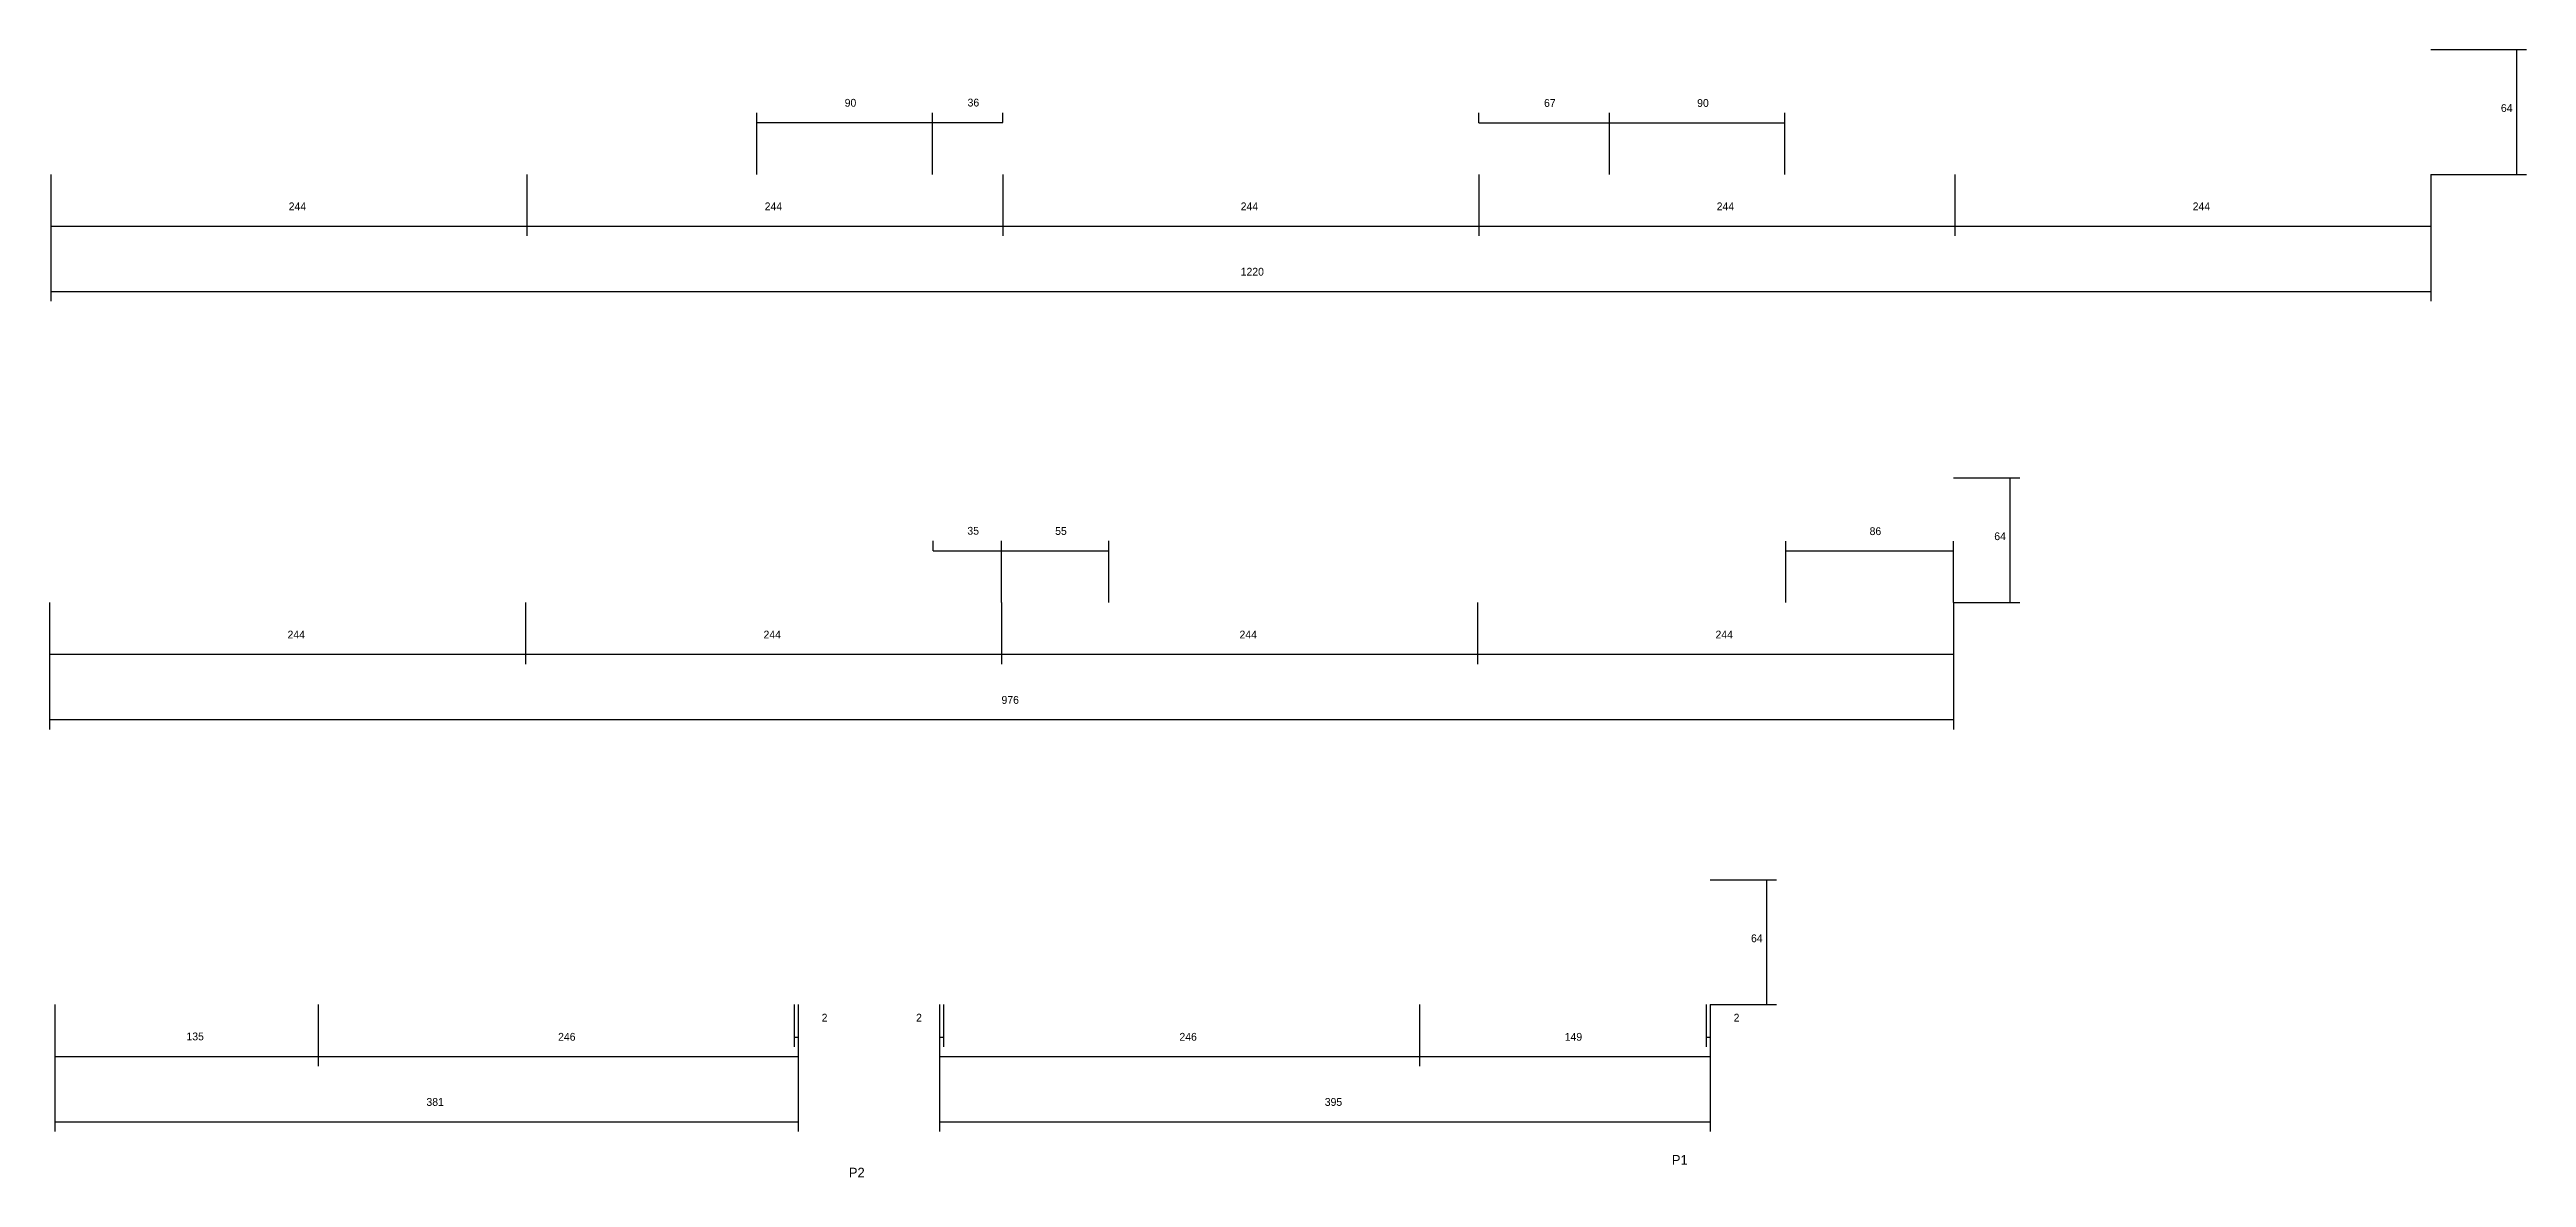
# Model space of a CAD drawing. Header units: metres. Extents: x 6022 to 8885, y 10242 to 11488.
# Drawn here: x 6022 to 7292, y 10870 to 11448 of the extents above; entities that cross this region are included whole.
import ezdxf

# ---------------------------------------------------------------- set-up
doc = ezdxf.new("R2010")
doc.units = ezdxf.units.M
for name, color, linetype in [('COTA', 2, 'Continuous'), ('NOMENCLATURA', 7, 'Continuous'), ('Paineis', 7, 'Continuous')]:
    doc.layers.add(name, color=color, linetype=linetype)

msp = doc.modelspace()

# ---------------------------------------------------------------- texts
at = {"layer": 'COTA'}
for s, p in [('64', (7278.4, 11416.2)), ('244', (6144.4, 11365.8)), ('244', (6388.4, 11365.8)), ('244', (6632.4, 11365.8)), ('244', (6876.4, 11365.8)), ('1220', (6632.4, 11332.3)), ('64', (7018.7, 11196.7)), ('244', (6143.8, 11146.3)), ('244', (6387.8, 11146.3)), ('244', (6631.8, 11146.3)), ('244', (6875.8, 11146.3)), ('976', (6509.8, 11112.8)), ('64', (6894, 10990.6)), ('2', (6417.6, 10949.9)), ('2', (6466, 10949.9)), ('2', (6885.1, 10949.9)), ('135', (6092, 10940.3)), ('246', (6282.5, 10940.1)), ('246', (6601, 10940.1)), ('149', (6798.5, 10940.1)), ('381', (6215, 10906.7)), ('395', (6675.5, 10906.7))]:
    msp.add_text(s, height=4, dxfattribs=at).set_placement(p)
at = {"layer": 'NOMENCLATURA'}
for s, p in [('P1', (6853.4, 10876.5)), ('P2', (6431.5, 10870))]:
    msp.add_text(s, height=5, dxfattribs=at).set_placement(p)
at = {"layer": 'Paineis'}
for s, p in [('90', (6429.4, 11418.9)), ('36', (6492.4, 11419)), ('67', (6787.9, 11418.8)), ('90', (6866.4, 11418.8)), ('244', (7120.4, 11365.8)), ('35', (6492.3, 11199.5)), ('55', (6537.3, 11199.4)), ('86', (6954.8, 11199.3))]:
    msp.add_text(s, height=4, dxfattribs=at).set_placement(p)

# ---------------------------------------------------------------- linework, layer by layer
at = {"layer": 'COTA'}
for p, q in [((7242.4, 11448.2), (7291.5, 11448.2)), ((7286.5, 11384.2), (7286.5, 11448.2)), ((6022.4, 11384.2), (6022.4, 11352.7)), ((6022.4, 11384.2), (6022.4, 11319.2)), ((6266.4, 11384.2), (6266.4, 11352.7)), ((6266.4, 11384.2), (6266.4, 11352.7)), ((6510.4, 11384.2), (6510.4, 11352.7)), ((6510.4, 11384.2), (6510.4, 11352.7)), ((6754.4, 11384.2), (6754.4, 11352.7)), ((6754.4, 11384.2), (6754.4, 11352.7)), ((6998.4, 11384.2), (6998.4, 11352.7)), ((7242.4, 11384.2), (7242.4, 11319.2)), ((7242.4, 11384.2), (7291.5, 11384.2)), ((6022.4, 11357.7), (6266.4, 11357.7)), ((6266.4, 11357.7), (6510.4, 11357.7)), ((6510.4, 11357.7), (6754.4, 11357.7)), ((6754.4, 11357.7), (6998.4, 11357.7)), ((6022.4, 11324.2), (7242.4, 11324.2)), ((6997.8, 11228.7), (7031.8, 11228.7)), ((7026.8, 11164.7), (7026.8, 11228.7)), ((6021.8, 11164.7), (6021.8, 11133.2)), ((6021.8, 11164.7), (6021.8, 11099.7)), ((6265.8, 11164.7), (6265.8, 11133.2)), ((6265.8, 11164.7), (6265.8, 11133.2)), ((6509.8, 11164.7), (6509.8, 11133.2)), ((6509.8, 11164.7), (6509.8, 11133.2)), ((6753.8, 11164.7), (6753.8, 11133.2)), ((6753.8, 11164.7), (6753.8, 11133.2)), ((6997.8, 11164.7), (6997.8, 11133.2)), ((6997.8, 11164.7), (7031.8, 11164.7)), ((6997.8, 11164.7), (6997.8, 11099.7)), ((6021.8, 11138.2), (6265.8, 11138.2)), ((6265.8, 11138.2), (6509.8, 11138.2)), ((6509.8, 11138.2), (6753.8, 11138.2)), ((6753.8, 11138.2), (6997.8, 11138.2)), ((6021.8, 11104.7), (6997.8, 11104.7)), ((6873, 11022.6), (6907.1, 11022.6)), ((6902.1, 10958.6), (6902.1, 11022.6)), ((6024.5, 10958.6), (6024.5, 10927)), ((6024.5, 10958.6), (6024.5, 10893.5)), ((6159.5, 10958.6), (6159.5, 10927)), ((6159.5, 10958.6), (6159.5, 10927)), ((6403.5, 10958.6), (6403.5, 10936.9)), ((6405.5, 10958.6), (6405.5, 10927)), ((6405.5, 10958.6), (6405.5, 10893.5)), ((6405.5, 10958.6), (6405.5, 10936.9)), ((6478, 10958.6), (6478, 10927)), ((6478, 10958.6), (6478, 10893.5)), ((6478, 10958.6), (6478, 10936.9)), ((6480, 10958.6), (6480, 10936.9)), ((6724, 10958.6), (6724, 10927)), ((6724, 10958.6), (6724, 10927)), ((6871, 10958.6), (6871, 10936.9)), ((6873, 10958.6), (6873, 10927)), ((6873, 10958.6), (6873, 10893.5)), ((6873, 10958.6), (6907.1, 10958.6)), ((6873, 10958.6), (6873, 10936.9)), ((6403.5, 10941.9), (6405.5, 10941.9)), ((6478, 10941.9), (6480, 10941.9)), ((6871, 10941.9), (6873, 10941.9)), ((6024.5, 10932), (6159.5, 10932)), ((6159.5, 10932), (6405.5, 10932)), ((6478, 10932), (6724, 10932)), ((6724, 10932), (6873, 10932)), ((6024.5, 10898.5), (6405.5, 10898.5)), ((6478, 10898.5), (6873, 10898.5))]:
    msp.add_line(p, q, dxfattribs=at)
at = {"layer": 'Paineis'}
for p, q in [((6384.4, 11384.2), (6384.4, 11415.8)), ((6474.4, 11384.2), (6474.4, 11415.8)), ((6474.4, 11410.8), (6474.4, 11415.8)), ((6510.4, 11410.8), (6510.4, 11415.8)), ((6754.4, 11410.7), (6754.4, 11415.7)), ((6821.4, 11384.2), (6821.4, 11415.7)), ((6821.4, 11410.7), (6821.4, 11415.7)), ((6911.4, 11384.2), (6911.4, 11415.7)), ((6384.4, 11410.8), (6474.4, 11410.8)), ((6474.4, 11410.8), (6510.4, 11410.8)), ((6754.4, 11410.7), (6821.4, 11410.7)), ((6821.4, 11410.7), (6911.4, 11410.7)), ((6998.4, 11384.2), (6998.4, 11352.7)), ((7242.4, 11384.2), (7242.4, 11352.7)), ((6998.4, 11357.7), (7242.4, 11357.7)), ((6474.8, 11191.3), (6474.8, 11196.3)), ((6474.8, 11191.3), (6509.8, 11191.3)), ((6509.8, 11164.7), (6509.8, 11196.3)), ((6509.8, 11191.3), (6509.8, 11196.3)), ((6509.8, 11191.3), (6564.8, 11191.3)), ((6564.8, 11164.7), (6564.8, 11196.3)), ((6911.8, 11164.7), (6911.8, 11196.2)), ((6911.8, 11191.2), (6997.8, 11191.2)), ((6997.8, 11164.7), (6997.8, 11196.2))]:
    msp.add_line(p, q, dxfattribs=at)

msp.set_redraw_order([(e.dxf.handle, doc.entitydb.next_handle()) for e in msp.query("TEXT MTEXT ATTDEF DIMENSION ARC_DIMENSION")])  # texts and dimensions are drawn at this point

doc.saveas('drawing.dxf')
